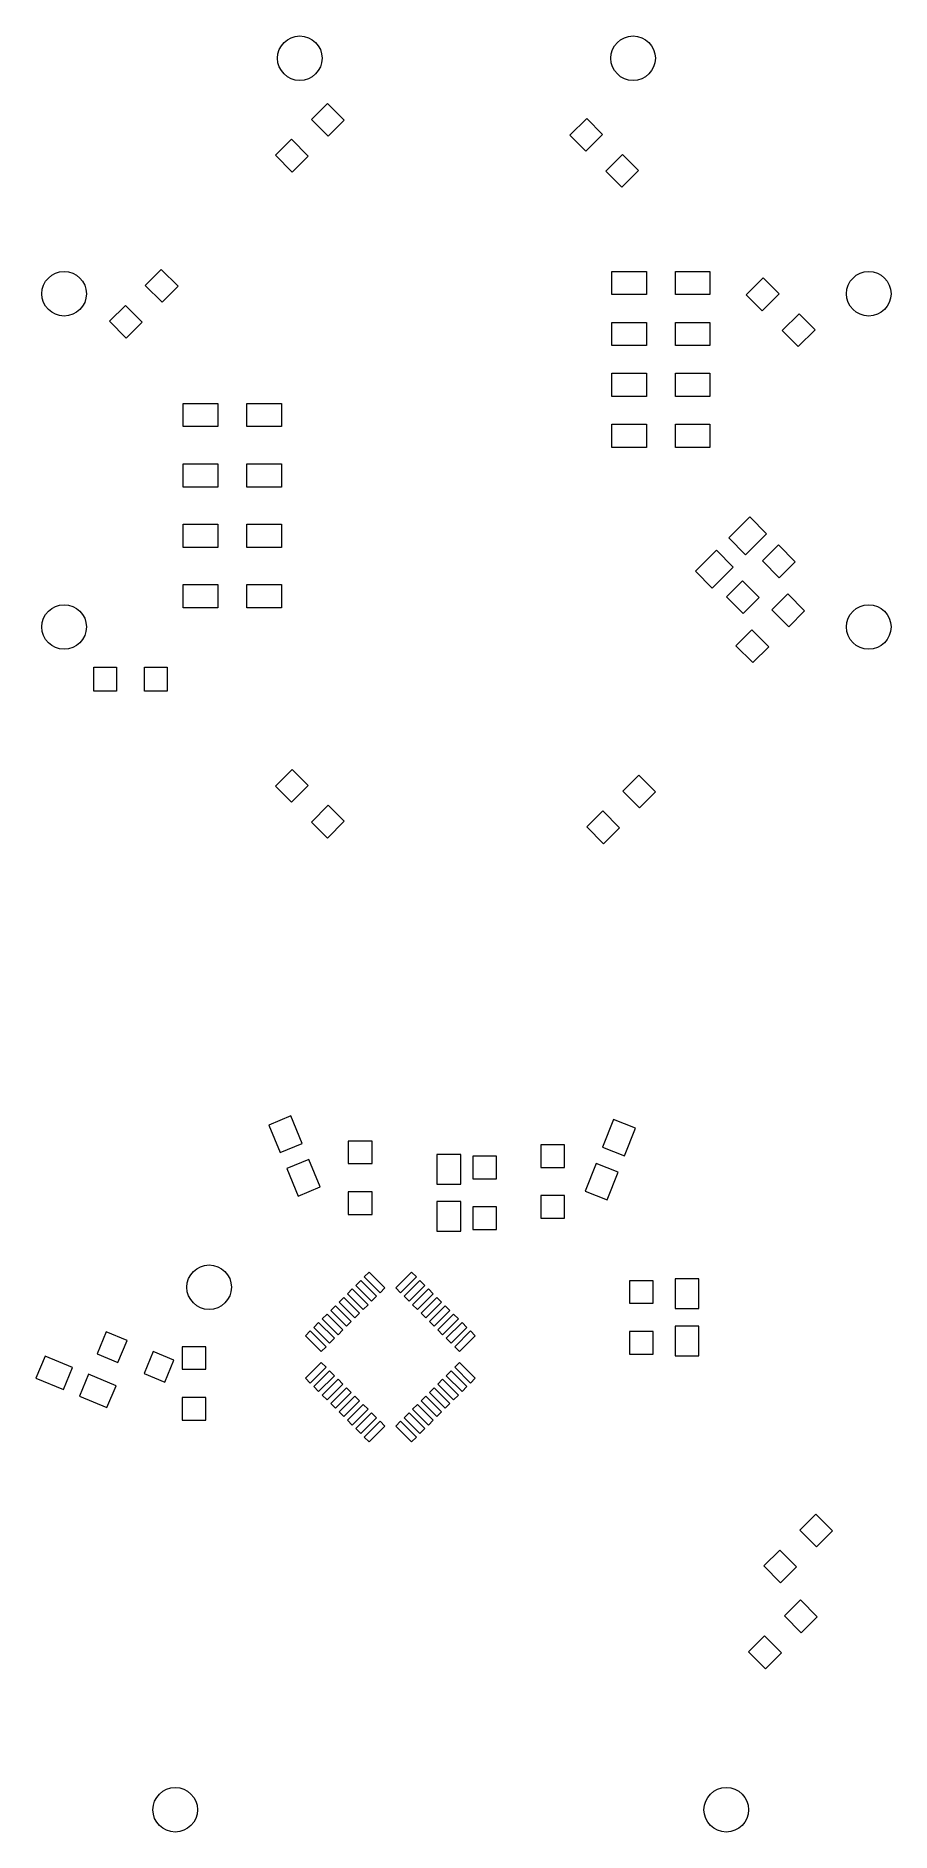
# Model space of a CAD drawing. Header units: inches. Extents: x -1.32 to 0.95, y -1.43 to 3.33.
import ezdxf

# ---------------------------------------------------------------- set-up
doc = ezdxf.new("R2010")
doc.units = ezdxf.units.IN
doc.header["$MEASUREMENT"] = 0
doc.layers.add('Layer 1', color=7, linetype='Continuous')

msp = doc.modelspace()

# ---------------------------------------------------------------- linework, layer by layer
at = {"layer": 'Layer 1', "color": 156, "lineweight": 9}
for points, knots in [([(-0.5599, 3.2751), (-0.5599, 3.3077), (-0.5864, 3.3341), (-0.619, 3.3341), (-0.619, 3.3341), (-0.6516, 3.3341), (-0.678, 3.3077), (-0.678, 3.2751), (-0.678, 3.2751), (-0.678, 3.2425), (-0.6516, 3.216), (-0.619, 3.216), (-0.619, 3.216), (-0.5864, 3.216), (-0.5599, 3.2425), (-0.5599, 3.2751)], [0, 0, 0, 0, 0.2, 0.2, 0.2, 0.2, 0.4, 0.4, 0.4, 0.4, 0.6, 0.6, 0.6, 0.6, 1, 1, 1, 1]), ([(0.323, 3.2751), (0.323, 3.3077), (0.2966, 3.3341), (0.264, 3.3341), (0.264, 3.3341), (0.2314, 3.3341), (0.2049, 3.3077), (0.2049, 3.2751), (0.2049, 3.2751), (0.2049, 3.2425), (0.2314, 3.216), (0.264, 3.216), (0.264, 3.216), (0.2966, 3.216), (0.323, 3.2425), (0.323, 3.2751)], [0, 0, 0, 0, 0.2, 0.2, 0.2, 0.2, 0.4, 0.4, 0.4, 0.4, 0.6, 0.6, 0.6, 0.6, 1, 1, 1, 1]), ([(-1.1843, 2.6507), (-1.1843, 2.6834), (-1.2107, 2.7098), (-1.2433, 2.7098), (-1.2433, 2.7098), (-1.2759, 2.7098), (-1.3024, 2.6834), (-1.3024, 2.6507), (-1.3024, 2.6507), (-1.3024, 2.6181), (-1.2759, 2.5917), (-1.2433, 2.5917), (-1.2433, 2.5917), (-1.2107, 2.5917), (-1.1843, 2.6181), (-1.1843, 2.6507), (-1.1843, 2.6507), (-1.1843, 2.6507), (-1.1843, 2.6507), (-1.1843, 2.6507)], [0, 0, 0, 0, 0.166667, 0.166667, 0.166667, 0.166667, 0.333333, 0.333333, 0.333333, 0.333333, 0.5, 0.5, 0.5, 0.5, 0.666667, 0.666667, 0.666667, 0.666667, 1, 1, 1, 1]), ([(0.9474, 2.6507), (0.9474, 2.6834), (0.921, 2.7098), (0.8883, 2.7098), (0.8883, 2.7098), (0.8557, 2.7098), (0.8293, 2.6834), (0.8293, 2.6507), (0.8293, 2.6507), (0.8293, 2.6181), (0.8557, 2.5917), (0.8883, 2.5917), (0.8883, 2.5917), (0.921, 2.5917), (0.9474, 2.6181), (0.9474, 2.6507), (0.9474, 2.6507), (0.9474, 2.6507), (0.9474, 2.6507), (0.9474, 2.6507)], [0, 0, 0, 0, 0.166667, 0.166667, 0.166667, 0.166667, 0.333333, 0.333333, 0.333333, 0.333333, 0.5, 0.5, 0.5, 0.5, 0.666667, 0.666667, 0.666667, 0.666667, 1, 1, 1, 1]), ([(-1.1843, 1.7678), (-1.1843, 1.8004), (-1.2107, 1.8268), (-1.2433, 1.8268), (-1.2433, 1.8268), (-1.2759, 1.8268), (-1.3024, 1.8004), (-1.3024, 1.7678), (-1.3024, 1.7678), (-1.3024, 1.7352), (-1.2759, 1.7087), (-1.2433, 1.7087), (-1.2433, 1.7087), (-1.2107, 1.7087), (-1.1843, 1.7352), (-1.1843, 1.7678)], [0, 0, 0, 0, 0.2, 0.2, 0.2, 0.2, 0.4, 0.4, 0.4, 0.4, 0.6, 0.6, 0.6, 0.6, 1, 1, 1, 1]), ([(0.9474, 1.7678), (0.9474, 1.8004), (0.921, 1.8268), (0.8883, 1.8268), (0.8883, 1.8268), (0.8557, 1.8268), (0.8293, 1.8004), (0.8293, 1.7678), (0.8293, 1.7678), (0.8293, 1.7352), (0.8557, 1.7087), (0.8883, 1.7087), (0.8883, 1.7087), (0.921, 1.7087), (0.9474, 1.7352), (0.9474, 1.7678)], [0, 0, 0, 0, 0.2, 0.2, 0.2, 0.2, 0.4, 0.4, 0.4, 0.4, 0.6, 0.6, 0.6, 0.6, 1, 1, 1, 1]), ([(-0.643, 0.4719), (-0.643, 0.4719), (-0.6128, 0.3991), (-0.6128, 0.3991), (-0.6128, 0.3991), (-0.6128, 0.3991), (-0.6128, 0.3991), (-0.6128, 0.3991), (-0.6128, 0.3991), (-0.6128, 0.3991), (-0.671, 0.375), (-0.671, 0.375), (-0.671, 0.375), (-0.671, 0.375), (-0.671, 0.375), (-0.671, 0.375), (-0.671, 0.375), (-0.671, 0.375), (-0.7012, 0.4478), (-0.7012, 0.4478), (-0.7012, 0.4478), (-0.7012, 0.4478), (-0.7012, 0.4478), (-0.7012, 0.4478), (-0.7012, 0.4478), (-0.7012, 0.4478), (-0.643, 0.4719), (-0.643, 0.4719)], [0, 0, 0, 0, 0.125, 0.125, 0.125, 0.125, 0.25, 0.25, 0.25, 0.25, 0.375, 0.375, 0.375, 0.375, 0.5, 0.5, 0.5, 0.5, 0.625, 0.625, 0.625, 0.625, 0.75, 0.75, 0.75, 0.75, 1, 1, 1, 1]), ([(0.2704, 0.4394), (0.2704, 0.4394), (0.2415, 0.3661), (0.2415, 0.3661), (0.2415, 0.3661), (0.2415, 0.3661), (0.2415, 0.3661), (0.2415, 0.3661), (0.2415, 0.3661), (0.2415, 0.3661), (0.1829, 0.3892), (0.1829, 0.3892), (0.1829, 0.3892), (0.1829, 0.3892), (0.1829, 0.3892), (0.1829, 0.3892), (0.1829, 0.3892), (0.1829, 0.3892), (0.2118, 0.4625), (0.2118, 0.4625), (0.2118, 0.4625), (0.2118, 0.4625), (0.2118, 0.4625), (0.2118, 0.4625), (0.2118, 0.4625), (0.2118, 0.4625), (0.2704, 0.4394), (0.2704, 0.4394)], [0, 0, 0, 0, 0.125, 0.125, 0.125, 0.125, 0.25, 0.25, 0.25, 0.25, 0.375, 0.375, 0.375, 0.375, 0.5, 0.5, 0.5, 0.5, 0.625, 0.625, 0.625, 0.625, 0.75, 0.75, 0.75, 0.75, 1, 1, 1, 1]), ([(-0.4277, 0.4052), (-0.4277, 0.4052), (-0.4277, 0.3454), (-0.4277, 0.3454), (-0.4277, 0.3454), (-0.4277, 0.3454), (-0.4277, 0.3454), (-0.4277, 0.3454), (-0.4277, 0.3454), (-0.4277, 0.3454), (-0.4907, 0.3454), (-0.4907, 0.3454), (-0.4907, 0.3454), (-0.4907, 0.3454), (-0.4907, 0.3454), (-0.4907, 0.3454), (-0.4907, 0.3454), (-0.4907, 0.3454), (-0.4907, 0.4052), (-0.4907, 0.4052), (-0.4907, 0.4052), (-0.4907, 0.4052), (-0.4907, 0.4052), (-0.4907, 0.4052), (-0.4907, 0.4052), (-0.4907, 0.4052), (-0.4277, 0.4052), (-0.4277, 0.4052)], [0, 0, 0, 0, 0.125, 0.125, 0.125, 0.125, 0.25, 0.25, 0.25, 0.25, 0.375, 0.375, 0.375, 0.375, 0.5, 0.5, 0.5, 0.5, 0.625, 0.625, 0.625, 0.625, 0.75, 0.75, 0.75, 0.75, 1, 1, 1, 1]), ([(0.0193, 0.3354), (0.0193, 0.3354), (0.0193, 0.3952), (0.0193, 0.3952), (0.0193, 0.3952), (0.0193, 0.3952), (0.0193, 0.3952), (0.0193, 0.3952), (0.0193, 0.3952), (0.0193, 0.3952), (0.0823, 0.3952), (0.0823, 0.3952), (0.0823, 0.3952), (0.0823, 0.3952), (0.0823, 0.3952), (0.0823, 0.3952), (0.0823, 0.3952), (0.0823, 0.3952), (0.0823, 0.3354), (0.0823, 0.3354), (0.0823, 0.3354), (0.0823, 0.3354), (0.0823, 0.3354), (0.0823, 0.3354), (0.0823, 0.3354), (0.0823, 0.3354), (0.0193, 0.3354), (0.0193, 0.3354)], [0, 0, 0, 0, 0.125, 0.125, 0.125, 0.125, 0.25, 0.25, 0.25, 0.25, 0.375, 0.375, 0.375, 0.375, 0.5, 0.5, 0.5, 0.5, 0.625, 0.625, 0.625, 0.625, 0.75, 0.75, 0.75, 0.75, 1, 1, 1, 1]), ([(-0.5951, 0.3564), (-0.5951, 0.3564), (-0.565, 0.2837), (-0.565, 0.2837), (-0.565, 0.2837), (-0.565, 0.2837), (-0.565, 0.2837), (-0.565, 0.2837), (-0.565, 0.2837), (-0.565, 0.2837), (-0.6232, 0.2596), (-0.6232, 0.2596), (-0.6232, 0.2596), (-0.6232, 0.2596), (-0.6232, 0.2596), (-0.6232, 0.2596), (-0.6232, 0.2596), (-0.6232, 0.2596), (-0.6533, 0.3323), (-0.6533, 0.3323), (-0.6533, 0.3323), (-0.6533, 0.3323), (-0.6533, 0.3323), (-0.6533, 0.3323), (-0.6533, 0.3323), (-0.6533, 0.3323), (-0.5951, 0.3564), (-0.5951, 0.3564)], [0, 0, 0, 0, 0.125, 0.125, 0.125, 0.125, 0.25, 0.25, 0.25, 0.25, 0.375, 0.375, 0.375, 0.375, 0.5, 0.5, 0.5, 0.5, 0.625, 0.625, 0.625, 0.625, 0.75, 0.75, 0.75, 0.75, 1, 1, 1, 1]), ([(-0.1927, 0.3699), (-0.1927, 0.3699), (-0.1927, 0.2911), (-0.1927, 0.2911), (-0.1927, 0.2911), (-0.1927, 0.2911), (-0.1927, 0.2911), (-0.1927, 0.2911), (-0.1927, 0.2911), (-0.1927, 0.2911), (-0.2557, 0.2911), (-0.2557, 0.2911), (-0.2557, 0.2911), (-0.2557, 0.2911), (-0.2557, 0.2911), (-0.2557, 0.2911), (-0.2557, 0.2911), (-0.2557, 0.2911), (-0.2557, 0.3699), (-0.2557, 0.3699), (-0.2557, 0.3699), (-0.2557, 0.3699), (-0.2557, 0.3699), (-0.2557, 0.3699), (-0.2557, 0.3699), (-0.2557, 0.3699), (-0.1927, 0.3699), (-0.1927, 0.3699)], [0, 0, 0, 0, 0.125, 0.125, 0.125, 0.125, 0.25, 0.25, 0.25, 0.25, 0.375, 0.375, 0.375, 0.375, 0.5, 0.5, 0.5, 0.5, 0.625, 0.625, 0.625, 0.625, 0.75, 0.75, 0.75, 0.75, 1, 1, 1, 1]), ([(-0.1607, 0.3054), (-0.1607, 0.3054), (-0.1607, 0.3652), (-0.1607, 0.3652), (-0.1607, 0.3652), (-0.1607, 0.3652), (-0.1607, 0.3652), (-0.1607, 0.3652), (-0.1607, 0.3652), (-0.1607, 0.3652), (-0.0977, 0.3652), (-0.0977, 0.3652), (-0.0977, 0.3652), (-0.0977, 0.3652), (-0.0977, 0.3652), (-0.0977, 0.3652), (-0.0977, 0.3652), (-0.0977, 0.3652), (-0.0977, 0.3054), (-0.0977, 0.3054), (-0.0977, 0.3054), (-0.0977, 0.3054), (-0.0977, 0.3054), (-0.0977, 0.3054), (-0.0977, 0.3054), (-0.0977, 0.3054), (-0.1607, 0.3054), (-0.1607, 0.3054)], [0, 0, 0, 0, 0.125, 0.125, 0.125, 0.125, 0.25, 0.25, 0.25, 0.25, 0.375, 0.375, 0.375, 0.375, 0.5, 0.5, 0.5, 0.5, 0.625, 0.625, 0.625, 0.625, 0.75, 0.75, 0.75, 0.75, 1, 1, 1, 1]), ([(0.2246, 0.3231), (0.2246, 0.3231), (0.1957, 0.2498), (0.1957, 0.2498), (0.1957, 0.2498), (0.1957, 0.2498), (0.1957, 0.2498), (0.1957, 0.2498), (0.1957, 0.2498), (0.1957, 0.2498), (0.1371, 0.2729), (0.1371, 0.2729), (0.1371, 0.2729), (0.1371, 0.2729), (0.1371, 0.2729), (0.1371, 0.2729), (0.1371, 0.2729), (0.1371, 0.2729), (0.166, 0.3462), (0.166, 0.3462), (0.166, 0.3462), (0.166, 0.3462), (0.166, 0.3462), (0.166, 0.3462), (0.166, 0.3462), (0.166, 0.3462), (0.2246, 0.3231), (0.2246, 0.3231)], [0, 0, 0, 0, 0.125, 0.125, 0.125, 0.125, 0.25, 0.25, 0.25, 0.25, 0.375, 0.375, 0.375, 0.375, 0.5, 0.5, 0.5, 0.5, 0.625, 0.625, 0.625, 0.625, 0.75, 0.75, 0.75, 0.75, 1, 1, 1, 1]), ([(-0.4277, 0.2706), (-0.4277, 0.2706), (-0.4277, 0.2107), (-0.4277, 0.2107), (-0.4277, 0.2107), (-0.4277, 0.2107), (-0.4277, 0.2107), (-0.4277, 0.2107), (-0.4277, 0.2107), (-0.4277, 0.2107), (-0.4907, 0.2107), (-0.4907, 0.2107), (-0.4907, 0.2107), (-0.4907, 0.2107), (-0.4907, 0.2107), (-0.4907, 0.2107), (-0.4907, 0.2107), (-0.4907, 0.2107), (-0.4907, 0.2706), (-0.4907, 0.2706), (-0.4907, 0.2706), (-0.4907, 0.2706), (-0.4907, 0.2706), (-0.4907, 0.2706), (-0.4907, 0.2706), (-0.4907, 0.2706), (-0.4277, 0.2706), (-0.4277, 0.2706)], [0, 0, 0, 0, 0.125, 0.125, 0.125, 0.125, 0.25, 0.25, 0.25, 0.25, 0.375, 0.375, 0.375, 0.375, 0.5, 0.5, 0.5, 0.5, 0.625, 0.625, 0.625, 0.625, 0.75, 0.75, 0.75, 0.75, 1, 1, 1, 1]), ([(-0.1927, 0.2449), (-0.1927, 0.2449), (-0.1927, 0.1661), (-0.1927, 0.1661), (-0.1927, 0.1661), (-0.1927, 0.1661), (-0.1927, 0.1661), (-0.1927, 0.1661), (-0.1927, 0.1661), (-0.1927, 0.1661), (-0.2557, 0.1661), (-0.2557, 0.1661), (-0.2557, 0.1661), (-0.2557, 0.1661), (-0.2557, 0.1661), (-0.2557, 0.1661), (-0.2557, 0.1661), (-0.2557, 0.1661), (-0.2557, 0.2449), (-0.2557, 0.2449), (-0.2557, 0.2449), (-0.2557, 0.2449), (-0.2557, 0.2449), (-0.2557, 0.2449), (-0.2557, 0.2449), (-0.2557, 0.2449), (-0.1927, 0.2449), (-0.1927, 0.2449)], [0, 0, 0, 0, 0.125, 0.125, 0.125, 0.125, 0.25, 0.25, 0.25, 0.25, 0.375, 0.375, 0.375, 0.375, 0.5, 0.5, 0.5, 0.5, 0.625, 0.625, 0.625, 0.625, 0.75, 0.75, 0.75, 0.75, 1, 1, 1, 1]), ([(0.0193, 0.2007), (0.0193, 0.2007), (0.0193, 0.2606), (0.0193, 0.2606), (0.0193, 0.2606), (0.0193, 0.2606), (0.0193, 0.2606), (0.0193, 0.2606), (0.0193, 0.2606), (0.0193, 0.2606), (0.0823, 0.2606), (0.0823, 0.2606), (0.0823, 0.2606), (0.0823, 0.2606), (0.0823, 0.2606), (0.0823, 0.2606), (0.0823, 0.2606), (0.0823, 0.2606), (0.0823, 0.2007), (0.0823, 0.2007), (0.0823, 0.2007), (0.0823, 0.2007), (0.0823, 0.2007), (0.0823, 0.2007), (0.0823, 0.2007), (0.0823, 0.2007), (0.0193, 0.2007), (0.0193, 0.2007)], [0, 0, 0, 0, 0.125, 0.125, 0.125, 0.125, 0.25, 0.25, 0.25, 0.25, 0.375, 0.375, 0.375, 0.375, 0.5, 0.5, 0.5, 0.5, 0.625, 0.625, 0.625, 0.625, 0.75, 0.75, 0.75, 0.75, 1, 1, 1, 1]), ([(-0.1607, 0.1707), (-0.1607, 0.1707), (-0.1607, 0.2306), (-0.1607, 0.2306), (-0.1607, 0.2306), (-0.1607, 0.2306), (-0.1607, 0.2306), (-0.1607, 0.2306), (-0.1607, 0.2306), (-0.1607, 0.2306), (-0.0977, 0.2306), (-0.0977, 0.2306), (-0.0977, 0.2306), (-0.0977, 0.2306), (-0.0977, 0.2306), (-0.0977, 0.2306), (-0.0977, 0.2306), (-0.0977, 0.2306), (-0.0977, 0.1707), (-0.0977, 0.1707), (-0.0977, 0.1707), (-0.0977, 0.1707), (-0.0977, 0.1707), (-0.0977, 0.1707), (-0.0977, 0.1707), (-0.0977, 0.1707), (-0.1607, 0.1707), (-0.1607, 0.1707)], [0, 0, 0, 0, 0.125, 0.125, 0.125, 0.125, 0.25, 0.25, 0.25, 0.25, 0.375, 0.375, 0.375, 0.375, 0.5, 0.5, 0.5, 0.5, 0.625, 0.625, 0.625, 0.625, 0.75, 0.75, 0.75, 0.75, 1, 1, 1, 1]), ([(-0.8001, 0.018), (-0.8001, 0.0506), (-0.8265, 0.077), (-0.8592, 0.077), (-0.8592, 0.077), (-0.8918, 0.077), (-0.9182, 0.0506), (-0.9182, 0.018), (-0.9182, 0.018), (-0.9182, -0.0146), (-0.8918, -0.0411), (-0.8592, -0.0411), (-0.8592, -0.0411), (-0.8265, -0.0411), (-0.8001, -0.0146), (-0.8001, 0.018)], [0, 0, 0, 0, 0.2, 0.2, 0.2, 0.2, 0.4, 0.4, 0.4, 0.4, 0.6, 0.6, 0.6, 0.6, 1, 1, 1, 1]), ([(-0.4064, 0.0034), (-0.4064, 0.0034), (-0.4482, 0.0451), (-0.4482, 0.0451), (-0.4482, 0.0451), (-0.4482, 0.0451), (-0.4482, 0.0451), (-0.4482, 0.0451), (-0.4482, 0.0451), (-0.4482, 0.0451), (-0.4354, 0.0579), (-0.4354, 0.0579), (-0.4354, 0.0579), (-0.4354, 0.0579), (-0.4354, 0.0579), (-0.4354, 0.0579), (-0.4354, 0.0579), (-0.4354, 0.0579), (-0.3937, 0.0161), (-0.3937, 0.0161), (-0.3937, 0.0161), (-0.3937, 0.0161), (-0.3937, 0.0161), (-0.3937, 0.0161), (-0.3937, 0.0161), (-0.3937, 0.0161), (-0.4064, 0.0034), (-0.4064, 0.0034)], [0, 0, 0, 0, 0.125, 0.125, 0.125, 0.125, 0.25, 0.25, 0.25, 0.25, 0.375, 0.375, 0.375, 0.375, 0.5, 0.5, 0.5, 0.5, 0.625, 0.625, 0.625, 0.625, 0.75, 0.75, 0.75, 0.75, 1, 1, 1, 1]), ([(-0.3519, 0.0034), (-0.3519, 0.0034), (-0.3646, 0.0161), (-0.3646, 0.0161), (-0.3646, 0.0161), (-0.3646, 0.0161), (-0.3646, 0.0161), (-0.3646, 0.0161), (-0.3646, 0.0161), (-0.3646, 0.0161), (-0.3229, 0.0579), (-0.3229, 0.0579), (-0.3229, 0.0579), (-0.3229, 0.0579), (-0.3229, 0.0579), (-0.3229, 0.0579), (-0.3229, 0.0579), (-0.3229, 0.0579), (-0.3102, 0.0452), (-0.3102, 0.0452), (-0.3102, 0.0452), (-0.3102, 0.0452), (-0.3102, 0.0452), (-0.3102, 0.0452), (-0.3102, 0.0452), (-0.3102, 0.0452), (-0.3519, 0.0034), (-0.3519, 0.0034)], [0, 0, 0, 0, 0.125, 0.125, 0.125, 0.125, 0.25, 0.25, 0.25, 0.25, 0.375, 0.375, 0.375, 0.375, 0.5, 0.5, 0.5, 0.5, 0.625, 0.625, 0.625, 0.625, 0.75, 0.75, 0.75, 0.75, 1, 1, 1, 1]), ([(-0.4509, -0.0411), (-0.4509, -0.0411), (-0.4927, 0.0006), (-0.4927, 0.0006), (-0.4927, 0.0006), (-0.4927, 0.0006), (-0.4927, 0.0006), (-0.4927, 0.0006), (-0.4927, 0.0006), (-0.4927, 0.0006), (-0.48, 0.0133), (-0.48, 0.0133), (-0.48, 0.0133), (-0.48, 0.0133), (-0.48, 0.0133), (-0.48, 0.0133), (-0.48, 0.0133), (-0.48, 0.0133), (-0.4382, -0.0284), (-0.4382, -0.0284), (-0.4382, -0.0284), (-0.4382, -0.0284), (-0.4382, -0.0284), (-0.4382, -0.0284), (-0.4382, -0.0284), (-0.4382, -0.0284), (-0.4509, -0.0411), (-0.4509, -0.0411)], [0, 0, 0, 0, 0.125, 0.125, 0.125, 0.125, 0.25, 0.25, 0.25, 0.25, 0.375, 0.375, 0.375, 0.375, 0.5, 0.5, 0.5, 0.5, 0.625, 0.625, 0.625, 0.625, 0.75, 0.75, 0.75, 0.75, 1, 1, 1, 1]), ([(-0.4287, -0.0189), (-0.4287, -0.0189), (-0.4704, 0.0229), (-0.4704, 0.0229), (-0.4704, 0.0229), (-0.4704, 0.0229), (-0.4704, 0.0229), (-0.4704, 0.0229), (-0.4704, 0.0229), (-0.4704, 0.0229), (-0.4577, 0.0356), (-0.4577, 0.0356), (-0.4577, 0.0356), (-0.4577, 0.0356), (-0.4577, 0.0356), (-0.4577, 0.0356), (-0.4577, 0.0356), (-0.4577, 0.0356), (-0.4159, -0.0061), (-0.4159, -0.0061), (-0.4159, -0.0061), (-0.4159, -0.0061), (-0.4159, -0.0061), (-0.4159, -0.0061), (-0.4159, -0.0061), (-0.4159, -0.0061), (-0.4287, -0.0189), (-0.4287, -0.0189)], [0, 0, 0, 0, 0.125, 0.125, 0.125, 0.125, 0.25, 0.25, 0.25, 0.25, 0.375, 0.375, 0.375, 0.375, 0.5, 0.5, 0.5, 0.5, 0.625, 0.625, 0.625, 0.625, 0.75, 0.75, 0.75, 0.75, 1, 1, 1, 1]), ([(-0.3296, -0.0189), (-0.3296, -0.0189), (-0.3424, -0.0061), (-0.3424, -0.0061), (-0.3424, -0.0061), (-0.3424, -0.0061), (-0.3424, -0.0061), (-0.3424, -0.0061), (-0.3424, -0.0061), (-0.3424, -0.0061), (-0.3006, 0.0356), (-0.3006, 0.0356), (-0.3006, 0.0356), (-0.3006, 0.0356), (-0.3006, 0.0356), (-0.3006, 0.0356), (-0.3006, 0.0356), (-0.3006, 0.0356), (-0.2879, 0.0229), (-0.2879, 0.0229), (-0.2879, 0.0229), (-0.2879, 0.0229), (-0.2879, 0.0229), (-0.2879, 0.0229), (-0.2879, 0.0229), (-0.2879, 0.0229), (-0.3296, -0.0189), (-0.3296, -0.0189)], [0, 0, 0, 0, 0.125, 0.125, 0.125, 0.125, 0.25, 0.25, 0.25, 0.25, 0.375, 0.375, 0.375, 0.375, 0.5, 0.5, 0.5, 0.5, 0.625, 0.625, 0.625, 0.625, 0.75, 0.75, 0.75, 0.75, 1, 1, 1, 1]), ([(-0.3074, -0.0411), (-0.3074, -0.0411), (-0.3201, -0.0284), (-0.3201, -0.0284), (-0.3201, -0.0284), (-0.3201, -0.0284), (-0.3201, -0.0284), (-0.3201, -0.0284), (-0.3201, -0.0284), (-0.3201, -0.0284), (-0.2783, 0.0133), (-0.2783, 0.0133), (-0.2783, 0.0133), (-0.2783, 0.0133), (-0.2783, 0.0133), (-0.2783, 0.0133), (-0.2783, 0.0133), (-0.2783, 0.0133), (-0.2656, 0.0006), (-0.2656, 0.0006), (-0.2656, 0.0006), (-0.2656, 0.0006), (-0.2656, 0.0006), (-0.2656, 0.0006), (-0.2656, 0.0006), (-0.2656, 0.0006), (-0.3074, -0.0411), (-0.3074, -0.0411)], [0, 0, 0, 0, 0.125, 0.125, 0.125, 0.125, 0.25, 0.25, 0.25, 0.25, 0.375, 0.375, 0.375, 0.375, 0.5, 0.5, 0.5, 0.5, 0.625, 0.625, 0.625, 0.625, 0.75, 0.75, 0.75, 0.75, 1, 1, 1, 1]), ([(0.2543, -0.0246), (0.2543, -0.0246), (0.2543, 0.0352), (0.2543, 0.0352), (0.2543, 0.0352), (0.2543, 0.0352), (0.2543, 0.0352), (0.2543, 0.0352), (0.2543, 0.0352), (0.2543, 0.0352), (0.3173, 0.0352), (0.3173, 0.0352), (0.3173, 0.0352), (0.3173, 0.0352), (0.3173, 0.0352), (0.3173, 0.0352), (0.3173, 0.0352), (0.3173, 0.0352), (0.3173, -0.0246), (0.3173, -0.0246), (0.3173, -0.0246), (0.3173, -0.0246), (0.3173, -0.0246), (0.3173, -0.0246), (0.3173, -0.0246), (0.3173, -0.0246), (0.2543, -0.0246), (0.2543, -0.0246)], [0, 0, 0, 0, 0.125, 0.125, 0.125, 0.125, 0.25, 0.25, 0.25, 0.25, 0.375, 0.375, 0.375, 0.375, 0.5, 0.5, 0.5, 0.5, 0.625, 0.625, 0.625, 0.625, 0.75, 0.75, 0.75, 0.75, 1, 1, 1, 1]), ([(0.438, 0.0399), (0.438, 0.0399), (0.438, -0.0389), (0.438, -0.0389), (0.438, -0.0389), (0.438, -0.0389), (0.438, -0.0389), (0.438, -0.0389), (0.438, -0.0389), (0.438, -0.0389), (0.375, -0.0389), (0.375, -0.0389), (0.375, -0.0389), (0.375, -0.0389), (0.375, -0.0389), (0.375, -0.0389), (0.375, -0.0389), (0.375, -0.0389), (0.375, 0.0399), (0.375, 0.0399), (0.375, 0.0399), (0.375, 0.0399), (0.375, 0.0399), (0.375, 0.0399), (0.375, 0.0399), (0.375, 0.0399), (0.438, 0.0399), (0.438, 0.0399)], [0, 0, 0, 0, 0.125, 0.125, 0.125, 0.125, 0.25, 0.25, 0.25, 0.25, 0.375, 0.375, 0.375, 0.375, 0.5, 0.5, 0.5, 0.5, 0.625, 0.625, 0.625, 0.625, 0.75, 0.75, 0.75, 0.75, 1, 1, 1, 1]), ([(-0.4955, -0.0857), (-0.4955, -0.0857), (-0.5372, -0.0439), (-0.5372, -0.0439), (-0.5372, -0.0439), (-0.5372, -0.0439), (-0.5372, -0.0439), (-0.5372, -0.0439), (-0.5372, -0.0439), (-0.5372, -0.0439), (-0.5245, -0.0312), (-0.5245, -0.0312), (-0.5245, -0.0312), (-0.5245, -0.0312), (-0.5245, -0.0312), (-0.5245, -0.0312), (-0.5245, -0.0312), (-0.5245, -0.0312), (-0.4828, -0.073), (-0.4828, -0.073), (-0.4828, -0.073), (-0.4828, -0.073), (-0.4828, -0.073), (-0.4828, -0.073), (-0.4828, -0.073), (-0.4828, -0.073), (-0.4955, -0.0857), (-0.4955, -0.0857)], [0, 0, 0, 0, 0.125, 0.125, 0.125, 0.125, 0.25, 0.25, 0.25, 0.25, 0.375, 0.375, 0.375, 0.375, 0.5, 0.5, 0.5, 0.5, 0.625, 0.625, 0.625, 0.625, 0.75, 0.75, 0.75, 0.75, 1, 1, 1, 1]), ([(-0.4732, -0.0634), (-0.4732, -0.0634), (-0.515, -0.0217), (-0.515, -0.0217), (-0.515, -0.0217), (-0.515, -0.0217), (-0.515, -0.0217), (-0.515, -0.0217), (-0.515, -0.0217), (-0.515, -0.0217), (-0.5022, -0.0089), (-0.5022, -0.0089), (-0.5022, -0.0089), (-0.5022, -0.0089), (-0.5022, -0.0089), (-0.5022, -0.0089), (-0.5022, -0.0089), (-0.5022, -0.0089), (-0.4605, -0.0507), (-0.4605, -0.0507), (-0.4605, -0.0507), (-0.4605, -0.0507), (-0.4605, -0.0507), (-0.4605, -0.0507), (-0.4605, -0.0507), (-0.4605, -0.0507), (-0.4732, -0.0634), (-0.4732, -0.0634)], [0, 0, 0, 0, 0.125, 0.125, 0.125, 0.125, 0.25, 0.25, 0.25, 0.25, 0.375, 0.375, 0.375, 0.375, 0.5, 0.5, 0.5, 0.5, 0.625, 0.625, 0.625, 0.625, 0.75, 0.75, 0.75, 0.75, 1, 1, 1, 1]), ([(-0.2851, -0.0634), (-0.2851, -0.0634), (-0.2978, -0.0507), (-0.2978, -0.0507), (-0.2978, -0.0507), (-0.2978, -0.0507), (-0.2978, -0.0507), (-0.2978, -0.0507), (-0.2978, -0.0507), (-0.2978, -0.0507), (-0.2561, -0.0089), (-0.2561, -0.0089), (-0.2561, -0.0089), (-0.2561, -0.0089), (-0.2561, -0.0089), (-0.2561, -0.0089), (-0.2561, -0.0089), (-0.2561, -0.0089), (-0.2433, -0.0217), (-0.2433, -0.0217), (-0.2433, -0.0217), (-0.2433, -0.0217), (-0.2433, -0.0217), (-0.2433, -0.0217), (-0.2433, -0.0217), (-0.2433, -0.0217), (-0.2851, -0.0634), (-0.2851, -0.0634)], [0, 0, 0, 0, 0.125, 0.125, 0.125, 0.125, 0.25, 0.25, 0.25, 0.25, 0.375, 0.375, 0.375, 0.375, 0.5, 0.5, 0.5, 0.5, 0.625, 0.625, 0.625, 0.625, 0.75, 0.75, 0.75, 0.75, 1, 1, 1, 1]), ([(-0.2628, -0.0857), (-0.2628, -0.0857), (-0.2756, -0.073), (-0.2756, -0.073), (-0.2756, -0.073), (-0.2756, -0.073), (-0.2756, -0.073), (-0.2756, -0.073), (-0.2756, -0.073), (-0.2756, -0.073), (-0.2338, -0.0312), (-0.2338, -0.0312), (-0.2338, -0.0312), (-0.2338, -0.0312), (-0.2338, -0.0312), (-0.2338, -0.0312), (-0.2338, -0.0312), (-0.2338, -0.0312), (-0.2211, -0.0439), (-0.2211, -0.0439), (-0.2211, -0.0439), (-0.2211, -0.0439), (-0.2211, -0.0439), (-0.2211, -0.0439), (-0.2211, -0.0439), (-0.2211, -0.0439), (-0.2628, -0.0857), (-0.2628, -0.0857)], [0, 0, 0, 0, 0.125, 0.125, 0.125, 0.125, 0.25, 0.25, 0.25, 0.25, 0.375, 0.375, 0.375, 0.375, 0.5, 0.5, 0.5, 0.5, 0.625, 0.625, 0.625, 0.625, 0.75, 0.75, 0.75, 0.75, 1, 1, 1, 1]), ([(-0.54, -0.1302), (-0.54, -0.1302), (-0.5818, -0.0885), (-0.5818, -0.0885), (-0.5818, -0.0885), (-0.5818, -0.0885), (-0.5818, -0.0885), (-0.5818, -0.0885), (-0.5818, -0.0885), (-0.5818, -0.0885), (-0.5691, -0.0757), (-0.5691, -0.0757), (-0.5691, -0.0757), (-0.5691, -0.0757), (-0.5691, -0.0757), (-0.5691, -0.0757), (-0.5691, -0.0757), (-0.5691, -0.0757), (-0.5273, -0.1175), (-0.5273, -0.1175), (-0.5273, -0.1175), (-0.5273, -0.1175), (-0.5273, -0.1175), (-0.5273, -0.1175), (-0.5273, -0.1175), (-0.5273, -0.1175), (-0.54, -0.1302), (-0.54, -0.1302)], [0, 0, 0, 0, 0.125, 0.125, 0.125, 0.125, 0.25, 0.25, 0.25, 0.25, 0.375, 0.375, 0.375, 0.375, 0.5, 0.5, 0.5, 0.5, 0.625, 0.625, 0.625, 0.625, 0.75, 0.75, 0.75, 0.75, 1, 1, 1, 1]), ([(-0.5178, -0.108), (-0.5178, -0.108), (-0.5595, -0.0662), (-0.5595, -0.0662), (-0.5595, -0.0662), (-0.5595, -0.0662), (-0.5595, -0.0662), (-0.5595, -0.0662), (-0.5595, -0.0662), (-0.5595, -0.0662), (-0.5468, -0.0535), (-0.5468, -0.0535), (-0.5468, -0.0535), (-0.5468, -0.0535), (-0.5468, -0.0535), (-0.5468, -0.0535), (-0.5468, -0.0535), (-0.5468, -0.0535), (-0.505, -0.0952), (-0.505, -0.0952), (-0.505, -0.0952), (-0.505, -0.0952), (-0.505, -0.0952), (-0.505, -0.0952), (-0.505, -0.0952), (-0.505, -0.0952), (-0.5178, -0.108), (-0.5178, -0.108)], [0, 0, 0, 0, 0.125, 0.125, 0.125, 0.125, 0.25, 0.25, 0.25, 0.25, 0.375, 0.375, 0.375, 0.375, 0.5, 0.5, 0.5, 0.5, 0.625, 0.625, 0.625, 0.625, 0.75, 0.75, 0.75, 0.75, 1, 1, 1, 1]), ([(-0.2406, -0.108), (-0.2406, -0.108), (-0.2533, -0.0952), (-0.2533, -0.0952), (-0.2533, -0.0952), (-0.2533, -0.0952), (-0.2533, -0.0952), (-0.2533, -0.0952), (-0.2533, -0.0952), (-0.2533, -0.0952), (-0.2115, -0.0535), (-0.2115, -0.0535), (-0.2115, -0.0535), (-0.2115, -0.0535), (-0.2115, -0.0535), (-0.2115, -0.0535), (-0.2115, -0.0535), (-0.2115, -0.0535), (-0.1988, -0.0662), (-0.1988, -0.0662), (-0.1988, -0.0662), (-0.1988, -0.0662), (-0.1988, -0.0662), (-0.1988, -0.0662), (-0.1988, -0.0662), (-0.1988, -0.0662), (-0.2406, -0.108), (-0.2406, -0.108)], [0, 0, 0, 0, 0.125, 0.125, 0.125, 0.125, 0.25, 0.25, 0.25, 0.25, 0.375, 0.375, 0.375, 0.375, 0.5, 0.5, 0.5, 0.5, 0.625, 0.625, 0.625, 0.625, 0.75, 0.75, 0.75, 0.75, 1, 1, 1, 1]), ([(-0.2183, -0.1302), (-0.2183, -0.1302), (-0.231, -0.1175), (-0.231, -0.1175), (-0.231, -0.1175), (-0.231, -0.1175), (-0.231, -0.1175), (-0.231, -0.1175), (-0.231, -0.1175), (-0.231, -0.1175), (-0.1893, -0.0757), (-0.1893, -0.0757), (-0.1893, -0.0757), (-0.1893, -0.0757), (-0.1893, -0.0757), (-0.1893, -0.0757), (-0.1893, -0.0757), (-0.1893, -0.0757), (-0.1765, -0.0885), (-0.1765, -0.0885), (-0.1765, -0.0885), (-0.1765, -0.0885), (-0.1765, -0.0885), (-0.1765, -0.0885), (-0.1765, -0.0885), (-0.1765, -0.0885), (-0.2183, -0.1302), (-0.2183, -0.1302)], [0, 0, 0, 0, 0.125, 0.125, 0.125, 0.125, 0.25, 0.25, 0.25, 0.25, 0.375, 0.375, 0.375, 0.375, 0.5, 0.5, 0.5, 0.5, 0.625, 0.625, 0.625, 0.625, 0.75, 0.75, 0.75, 0.75, 1, 1, 1, 1]), ([(0.438, -0.0851), (0.438, -0.0851), (0.438, -0.1639), (0.438, -0.1639), (0.438, -0.1639), (0.438, -0.1639), (0.438, -0.1639), (0.438, -0.1639), (0.438, -0.1639), (0.438, -0.1639), (0.375, -0.1639), (0.375, -0.1639), (0.375, -0.1639), (0.375, -0.1639), (0.375, -0.1639), (0.375, -0.1639), (0.375, -0.1639), (0.375, -0.1639), (0.375, -0.0851), (0.375, -0.0851), (0.375, -0.0851), (0.375, -0.0851), (0.375, -0.0851), (0.375, -0.0851), (0.375, -0.0851), (0.375, -0.0851), (0.438, -0.0851), (0.438, -0.0851)], [0, 0, 0, 0, 0.125, 0.125, 0.125, 0.125, 0.25, 0.25, 0.25, 0.25, 0.375, 0.375, 0.375, 0.375, 0.5, 0.5, 0.5, 0.5, 0.625, 0.625, 0.625, 0.625, 0.75, 0.75, 0.75, 0.75, 1, 1, 1, 1]), ([(-1.1008, -0.1818), (-1.1008, -0.1818), (-1.1561, -0.1589), (-1.1561, -0.1589), (-1.1561, -0.1589), (-1.1561, -0.1589), (-1.1561, -0.1589), (-1.1561, -0.1589), (-1.1561, -0.1589), (-1.1561, -0.1589), (-1.1319, -0.1007), (-1.1319, -0.1007), (-1.1319, -0.1007), (-1.1319, -0.1007), (-1.1319, -0.1007), (-1.1319, -0.1007), (-1.1319, -0.1007), (-1.1319, -0.1007), (-1.0767, -0.1236), (-1.0767, -0.1236), (-1.0767, -0.1236), (-1.0767, -0.1236), (-1.0767, -0.1236), (-1.0767, -0.1236), (-1.0767, -0.1236), (-1.0767, -0.1236), (-1.1008, -0.1818), (-1.1008, -0.1818)], [0, 0, 0, 0, 0.125, 0.125, 0.125, 0.125, 0.25, 0.25, 0.25, 0.25, 0.375, 0.375, 0.375, 0.375, 0.5, 0.5, 0.5, 0.5, 0.625, 0.625, 0.625, 0.625, 0.75, 0.75, 0.75, 0.75, 1, 1, 1, 1]), ([(-0.8677, -0.1398), (-0.8677, -0.1398), (-0.8677, -0.1996), (-0.8677, -0.1996), (-0.8677, -0.1996), (-0.8677, -0.1996), (-0.8677, -0.1996), (-0.8677, -0.1996), (-0.8677, -0.1996), (-0.8677, -0.1996), (-0.9307, -0.1996), (-0.9307, -0.1996), (-0.9307, -0.1996), (-0.9307, -0.1996), (-0.9307, -0.1996), (-0.9307, -0.1996), (-0.9307, -0.1996), (-0.9307, -0.1996), (-0.9307, -0.1398), (-0.9307, -0.1398), (-0.9307, -0.1398), (-0.9307, -0.1398), (-0.9307, -0.1398), (-0.9307, -0.1398), (-0.9307, -0.1398), (-0.9307, -0.1398), (-0.8677, -0.1398), (-0.8677, -0.1398)], [0, 0, 0, 0, 0.125, 0.125, 0.125, 0.125, 0.25, 0.25, 0.25, 0.25, 0.375, 0.375, 0.375, 0.375, 0.5, 0.5, 0.5, 0.5, 0.625, 0.625, 0.625, 0.625, 0.75, 0.75, 0.75, 0.75, 1, 1, 1, 1]), ([(-0.5623, -0.1525), (-0.5623, -0.1525), (-0.6041, -0.1107), (-0.6041, -0.1107), (-0.6041, -0.1107), (-0.6041, -0.1107), (-0.6041, -0.1107), (-0.6041, -0.1107), (-0.6041, -0.1107), (-0.6041, -0.1107), (-0.5913, -0.098), (-0.5913, -0.098), (-0.5913, -0.098), (-0.5913, -0.098), (-0.5913, -0.098), (-0.5913, -0.098), (-0.5913, -0.098), (-0.5913, -0.098), (-0.5496, -0.1398), (-0.5496, -0.1398), (-0.5496, -0.1398), (-0.5496, -0.1398), (-0.5496, -0.1398), (-0.5496, -0.1398), (-0.5496, -0.1398), (-0.5496, -0.1398), (-0.5623, -0.1525), (-0.5623, -0.1525)], [0, 0, 0, 0, 0.125, 0.125, 0.125, 0.125, 0.25, 0.25, 0.25, 0.25, 0.375, 0.375, 0.375, 0.375, 0.5, 0.5, 0.5, 0.5, 0.625, 0.625, 0.625, 0.625, 0.75, 0.75, 0.75, 0.75, 1, 1, 1, 1]), ([(-0.196, -0.1525), (-0.196, -0.1525), (-0.2087, -0.1398), (-0.2087, -0.1398), (-0.2087, -0.1398), (-0.2087, -0.1398), (-0.2087, -0.1398), (-0.2087, -0.1398), (-0.2087, -0.1398), (-0.2087, -0.1398), (-0.167, -0.098), (-0.167, -0.098), (-0.167, -0.098), (-0.167, -0.098), (-0.167, -0.098), (-0.167, -0.098), (-0.167, -0.098), (-0.167, -0.098), (-0.1543, -0.1107), (-0.1543, -0.1107), (-0.1543, -0.1107), (-0.1543, -0.1107), (-0.1543, -0.1107), (-0.1543, -0.1107), (-0.1543, -0.1107), (-0.1543, -0.1107), (-0.196, -0.1525), (-0.196, -0.1525)], [0, 0, 0, 0, 0.125, 0.125, 0.125, 0.125, 0.25, 0.25, 0.25, 0.25, 0.375, 0.375, 0.375, 0.375, 0.5, 0.5, 0.5, 0.5, 0.625, 0.625, 0.625, 0.625, 0.75, 0.75, 0.75, 0.75, 1, 1, 1, 1]), ([(0.2543, -0.1593), (0.2543, -0.1593), (0.2543, -0.0994), (0.2543, -0.0994), (0.2543, -0.0994), (0.2543, -0.0994), (0.2543, -0.0994), (0.2543, -0.0994), (0.2543, -0.0994), (0.2543, -0.0994), (0.3173, -0.0994), (0.3173, -0.0994), (0.3173, -0.0994), (0.3173, -0.0994), (0.3173, -0.0994), (0.3173, -0.0994), (0.3173, -0.0994), (0.3173, -0.0994), (0.3173, -0.1593), (0.3173, -0.1593), (0.3173, -0.1593), (0.3173, -0.1593), (0.3173, -0.1593), (0.3173, -0.1593), (0.3173, -0.1593), (0.3173, -0.1593), (0.2543, -0.1593), (0.2543, -0.1593)], [0, 0, 0, 0, 0.125, 0.125, 0.125, 0.125, 0.25, 0.25, 0.25, 0.25, 0.375, 0.375, 0.375, 0.375, 0.5, 0.5, 0.5, 0.5, 0.625, 0.625, 0.625, 0.625, 0.75, 0.75, 0.75, 0.75, 1, 1, 1, 1]), ([(-1.294, -0.165), (-1.294, -0.165), (-1.2212, -0.1951), (-1.2212, -0.1951), (-1.2212, -0.1951), (-1.2212, -0.1951), (-1.2212, -0.1951), (-1.2212, -0.1951), (-1.2212, -0.1951), (-1.2212, -0.1951), (-1.2453, -0.2534), (-1.2453, -0.2534), (-1.2453, -0.2534), (-1.2453, -0.2534), (-1.2453, -0.2534), (-1.2453, -0.2534), (-1.2453, -0.2534), (-1.2453, -0.2534), (-1.3181, -0.2232), (-1.3181, -0.2232), (-1.3181, -0.2232), (-1.3181, -0.2232), (-1.3181, -0.2232), (-1.3181, -0.2232), (-1.3181, -0.2232), (-1.3181, -0.2232), (-1.294, -0.165), (-1.294, -0.165)], [0, 0, 0, 0, 0.125, 0.125, 0.125, 0.125, 0.25, 0.25, 0.25, 0.25, 0.375, 0.375, 0.375, 0.375, 0.5, 0.5, 0.5, 0.5, 0.625, 0.625, 0.625, 0.625, 0.75, 0.75, 0.75, 0.75, 1, 1, 1, 1]), ([(-0.9764, -0.2333), (-0.9764, -0.2333), (-1.0317, -0.2104), (-1.0317, -0.2104), (-1.0317, -0.2104), (-1.0317, -0.2104), (-1.0317, -0.2104), (-1.0317, -0.2104), (-1.0317, -0.2104), (-1.0317, -0.2104), (-1.0076, -0.1522), (-1.0076, -0.1522), (-1.0076, -0.1522), (-1.0076, -0.1522), (-1.0076, -0.1522), (-1.0076, -0.1522), (-1.0076, -0.1522), (-1.0076, -0.1522), (-0.9523, -0.1751), (-0.9523, -0.1751), (-0.9523, -0.1751), (-0.9523, -0.1751), (-0.9523, -0.1751), (-0.9523, -0.1751), (-0.9523, -0.1751), (-0.9523, -0.1751), (-0.9764, -0.2333), (-0.9764, -0.2333)], [0, 0, 0, 0, 0.125, 0.125, 0.125, 0.125, 0.25, 0.25, 0.25, 0.25, 0.375, 0.375, 0.375, 0.375, 0.5, 0.5, 0.5, 0.5, 0.625, 0.625, 0.625, 0.625, 0.75, 0.75, 0.75, 0.75, 1, 1, 1, 1]), ([(-0.5913, -0.236), (-0.5913, -0.236), (-0.6041, -0.2233), (-0.6041, -0.2233), (-0.6041, -0.2233), (-0.6041, -0.2233), (-0.6041, -0.2233), (-0.6041, -0.2233), (-0.6041, -0.2233), (-0.6041, -0.2233), (-0.5623, -0.1815), (-0.5623, -0.1815), (-0.5623, -0.1815), (-0.5623, -0.1815), (-0.5623, -0.1815), (-0.5623, -0.1815), (-0.5623, -0.1815), (-0.5623, -0.1815), (-0.5496, -0.1943), (-0.5496, -0.1943), (-0.5496, -0.1943), (-0.5496, -0.1943), (-0.5496, -0.1943), (-0.5496, -0.1943), (-0.5496, -0.1943), (-0.5496, -0.1943), (-0.5913, -0.236), (-0.5913, -0.236)], [0, 0, 0, 0, 0.125, 0.125, 0.125, 0.125, 0.25, 0.25, 0.25, 0.25, 0.375, 0.375, 0.375, 0.375, 0.5, 0.5, 0.5, 0.5, 0.625, 0.625, 0.625, 0.625, 0.75, 0.75, 0.75, 0.75, 1, 1, 1, 1]), ([(-0.167, -0.236), (-0.167, -0.236), (-0.2087, -0.1943), (-0.2087, -0.1943), (-0.2087, -0.1943), (-0.2087, -0.1943), (-0.2087, -0.1943), (-0.2087, -0.1943), (-0.2087, -0.1943), (-0.2087, -0.1943), (-0.196, -0.1815), (-0.196, -0.1815), (-0.196, -0.1815), (-0.196, -0.1815), (-0.196, -0.1815), (-0.196, -0.1815), (-0.196, -0.1815), (-0.196, -0.1815), (-0.1543, -0.2233), (-0.1543, -0.2233), (-0.1543, -0.2233), (-0.1543, -0.2233), (-0.1543, -0.2233), (-0.1543, -0.2233), (-0.1543, -0.2233), (-0.1543, -0.2233), (-0.167, -0.236), (-0.167, -0.236)], [0, 0, 0, 0, 0.125, 0.125, 0.125, 0.125, 0.25, 0.25, 0.25, 0.25, 0.375, 0.375, 0.375, 0.375, 0.5, 0.5, 0.5, 0.5, 0.625, 0.625, 0.625, 0.625, 0.75, 0.75, 0.75, 0.75, 1, 1, 1, 1]), ([(-1.1785, -0.2129), (-1.1785, -0.2129), (-1.1057, -0.243), (-1.1057, -0.243), (-1.1057, -0.243), (-1.1057, -0.243), (-1.1057, -0.243), (-1.1057, -0.243), (-1.1057, -0.243), (-1.1057, -0.243), (-1.1298, -0.3012), (-1.1298, -0.3012), (-1.1298, -0.3012), (-1.1298, -0.3012), (-1.1298, -0.3012), (-1.1298, -0.3012), (-1.1298, -0.3012), (-1.1298, -0.3012), (-1.2026, -0.2711), (-1.2026, -0.2711), (-1.2026, -0.2711), (-1.2026, -0.2711), (-1.2026, -0.2711), (-1.2026, -0.2711), (-1.2026, -0.2711), (-1.2026, -0.2711), (-1.1785, -0.2129), (-1.1785, -0.2129)], [0, 0, 0, 0, 0.125, 0.125, 0.125, 0.125, 0.25, 0.25, 0.25, 0.25, 0.375, 0.375, 0.375, 0.375, 0.5, 0.5, 0.5, 0.5, 0.625, 0.625, 0.625, 0.625, 0.75, 0.75, 0.75, 0.75, 1, 1, 1, 1]), ([(-0.5691, -0.2583), (-0.5691, -0.2583), (-0.5818, -0.2456), (-0.5818, -0.2456), (-0.5818, -0.2456), (-0.5818, -0.2456), (-0.5818, -0.2456), (-0.5818, -0.2456), (-0.5818, -0.2456), (-0.5818, -0.2456), (-0.54, -0.2038), (-0.54, -0.2038), (-0.54, -0.2038), (-0.54, -0.2038), (-0.54, -0.2038), (-0.54, -0.2038), (-0.54, -0.2038), (-0.54, -0.2038), (-0.5273, -0.2165), (-0.5273, -0.2165), (-0.5273, -0.2165), (-0.5273, -0.2165), (-0.5273, -0.2165), (-0.5273, -0.2165), (-0.5273, -0.2165), (-0.5273, -0.2165), (-0.5691, -0.2583), (-0.5691, -0.2583)], [0, 0, 0, 0, 0.125, 0.125, 0.125, 0.125, 0.25, 0.25, 0.25, 0.25, 0.375, 0.375, 0.375, 0.375, 0.5, 0.5, 0.5, 0.5, 0.625, 0.625, 0.625, 0.625, 0.75, 0.75, 0.75, 0.75, 1, 1, 1, 1]), ([(-0.5468, -0.2806), (-0.5468, -0.2806), (-0.5595, -0.2678), (-0.5595, -0.2678), (-0.5595, -0.2678), (-0.5595, -0.2678), (-0.5595, -0.2678), (-0.5595, -0.2678), (-0.5595, -0.2678), (-0.5595, -0.2678), (-0.5178, -0.2261), (-0.5178, -0.2261), (-0.5178, -0.2261), (-0.5178, -0.2261), (-0.5178, -0.2261), (-0.5178, -0.2261), (-0.5178, -0.2261), (-0.5178, -0.2261), (-0.505, -0.2388), (-0.505, -0.2388), (-0.505, -0.2388), (-0.505, -0.2388), (-0.505, -0.2388), (-0.505, -0.2388), (-0.505, -0.2388), (-0.505, -0.2388), (-0.5468, -0.2806), (-0.5468, -0.2806)], [0, 0, 0, 0, 0.125, 0.125, 0.125, 0.125, 0.25, 0.25, 0.25, 0.25, 0.375, 0.375, 0.375, 0.375, 0.5, 0.5, 0.5, 0.5, 0.625, 0.625, 0.625, 0.625, 0.75, 0.75, 0.75, 0.75, 1, 1, 1, 1]), ([(-0.2115, -0.2806), (-0.2115, -0.2806), (-0.2533, -0.2388), (-0.2533, -0.2388), (-0.2533, -0.2388), (-0.2533, -0.2388), (-0.2533, -0.2388), (-0.2533, -0.2388), (-0.2533, -0.2388), (-0.2533, -0.2388), (-0.2406, -0.2261), (-0.2406, -0.2261), (-0.2406, -0.2261), (-0.2406, -0.2261), (-0.2406, -0.2261), (-0.2406, -0.2261), (-0.2406, -0.2261), (-0.2406, -0.2261), (-0.1988, -0.2678), (-0.1988, -0.2678), (-0.1988, -0.2678), (-0.1988, -0.2678), (-0.1988, -0.2678), (-0.1988, -0.2678), (-0.1988, -0.2678), (-0.1988, -0.2678), (-0.2115, -0.2806), (-0.2115, -0.2806)], [0, 0, 0, 0, 0.125, 0.125, 0.125, 0.125, 0.25, 0.25, 0.25, 0.25, 0.375, 0.375, 0.375, 0.375, 0.5, 0.5, 0.5, 0.5, 0.625, 0.625, 0.625, 0.625, 0.75, 0.75, 0.75, 0.75, 1, 1, 1, 1]), ([(-0.1893, -0.2583), (-0.1893, -0.2583), (-0.231, -0.2165), (-0.231, -0.2165), (-0.231, -0.2165), (-0.231, -0.2165), (-0.231, -0.2165), (-0.231, -0.2165), (-0.231, -0.2165), (-0.231, -0.2165), (-0.2183, -0.2038), (-0.2183, -0.2038), (-0.2183, -0.2038), (-0.2183, -0.2038), (-0.2183, -0.2038), (-0.2183, -0.2038), (-0.2183, -0.2038), (-0.2183, -0.2038), (-0.1765, -0.2456), (-0.1765, -0.2456), (-0.1765, -0.2456), (-0.1765, -0.2456), (-0.1765, -0.2456), (-0.1765, -0.2456), (-0.1765, -0.2456), (-0.1765, -0.2456), (-0.1893, -0.2583), (-0.1893, -0.2583)], [0, 0, 0, 0, 0.125, 0.125, 0.125, 0.125, 0.25, 0.25, 0.25, 0.25, 0.375, 0.375, 0.375, 0.375, 0.5, 0.5, 0.5, 0.5, 0.625, 0.625, 0.625, 0.625, 0.75, 0.75, 0.75, 0.75, 1, 1, 1, 1]), ([(-0.8677, -0.2744), (-0.8677, -0.2744), (-0.8677, -0.3343), (-0.8677, -0.3343), (-0.8677, -0.3343), (-0.8677, -0.3343), (-0.8677, -0.3343), (-0.8677, -0.3343), (-0.8677, -0.3343), (-0.8677, -0.3343), (-0.9307, -0.3343), (-0.9307, -0.3343), (-0.9307, -0.3343), (-0.9307, -0.3343), (-0.9307, -0.3343), (-0.9307, -0.3343), (-0.9307, -0.3343), (-0.9307, -0.3343), (-0.9307, -0.2744), (-0.9307, -0.2744), (-0.9307, -0.2744), (-0.9307, -0.2744), (-0.9307, -0.2744), (-0.9307, -0.2744), (-0.9307, -0.2744), (-0.9307, -0.2744), (-0.8677, -0.2744), (-0.8677, -0.2744)], [0, 0, 0, 0, 0.125, 0.125, 0.125, 0.125, 0.25, 0.25, 0.25, 0.25, 0.375, 0.375, 0.375, 0.375, 0.5, 0.5, 0.5, 0.5, 0.625, 0.625, 0.625, 0.625, 0.75, 0.75, 0.75, 0.75, 1, 1, 1, 1]), ([(-0.5245, -0.3028), (-0.5245, -0.3028), (-0.5372, -0.2901), (-0.5372, -0.2901), (-0.5372, -0.2901), (-0.5372, -0.2901), (-0.5372, -0.2901), (-0.5372, -0.2901), (-0.5372, -0.2901), (-0.5372, -0.2901), (-0.4955, -0.2484), (-0.4955, -0.2484), (-0.4955, -0.2484), (-0.4955, -0.2484), (-0.4955, -0.2484), (-0.4955, -0.2484), (-0.4955, -0.2484), (-0.4955, -0.2484), (-0.4828, -0.2611), (-0.4828, -0.2611), (-0.4828, -0.2611), (-0.4828, -0.2611), (-0.4828, -0.2611), (-0.4828, -0.2611), (-0.4828, -0.2611), (-0.4828, -0.2611), (-0.5245, -0.3028), (-0.5245, -0.3028)], [0, 0, 0, 0, 0.125, 0.125, 0.125, 0.125, 0.25, 0.25, 0.25, 0.25, 0.375, 0.375, 0.375, 0.375, 0.5, 0.5, 0.5, 0.5, 0.625, 0.625, 0.625, 0.625, 0.75, 0.75, 0.75, 0.75, 1, 1, 1, 1]), ([(-0.5022, -0.3251), (-0.5022, -0.3251), (-0.515, -0.3124), (-0.515, -0.3124), (-0.515, -0.3124), (-0.515, -0.3124), (-0.515, -0.3124), (-0.515, -0.3124), (-0.515, -0.3124), (-0.515, -0.3124), (-0.4732, -0.2706), (-0.4732, -0.2706), (-0.4732, -0.2706), (-0.4732, -0.2706), (-0.4732, -0.2706), (-0.4732, -0.2706), (-0.4732, -0.2706), (-0.4732, -0.2706), (-0.4605, -0.2833), (-0.4605, -0.2833), (-0.4605, -0.2833), (-0.4605, -0.2833), (-0.4605, -0.2833), (-0.4605, -0.2833), (-0.4605, -0.2833), (-0.4605, -0.2833), (-0.5022, -0.3251), (-0.5022, -0.3251)], [0, 0, 0, 0, 0.125, 0.125, 0.125, 0.125, 0.25, 0.25, 0.25, 0.25, 0.375, 0.375, 0.375, 0.375, 0.5, 0.5, 0.5, 0.5, 0.625, 0.625, 0.625, 0.625, 0.75, 0.75, 0.75, 0.75, 1, 1, 1, 1]), ([(-0.2561, -0.3251), (-0.2561, -0.3251), (-0.2978, -0.2833), (-0.2978, -0.2833), (-0.2978, -0.2833), (-0.2978, -0.2833), (-0.2978, -0.2833), (-0.2978, -0.2833), (-0.2978, -0.2833), (-0.2978, -0.2833), (-0.2851, -0.2706), (-0.2851, -0.2706), (-0.2851, -0.2706), (-0.2851, -0.2706), (-0.2851, -0.2706), (-0.2851, -0.2706), (-0.2851, -0.2706), (-0.2851, -0.2706), (-0.2433, -0.3124), (-0.2433, -0.3124), (-0.2433, -0.3124), (-0.2433, -0.3124), (-0.2433, -0.3124), (-0.2433, -0.3124), (-0.2433, -0.3124), (-0.2433, -0.3124), (-0.2561, -0.3251), (-0.2561, -0.3251)], [0, 0, 0, 0, 0.125, 0.125, 0.125, 0.125, 0.25, 0.25, 0.25, 0.25, 0.375, 0.375, 0.375, 0.375, 0.5, 0.5, 0.5, 0.5, 0.625, 0.625, 0.625, 0.625, 0.75, 0.75, 0.75, 0.75, 1, 1, 1, 1]), ([(-0.2338, -0.3028), (-0.2338, -0.3028), (-0.2756, -0.2611), (-0.2756, -0.2611), (-0.2756, -0.2611), (-0.2756, -0.2611), (-0.2756, -0.2611), (-0.2756, -0.2611), (-0.2756, -0.2611), (-0.2756, -0.2611), (-0.2628, -0.2484), (-0.2628, -0.2484), (-0.2628, -0.2484), (-0.2628, -0.2484), (-0.2628, -0.2484), (-0.2628, -0.2484), (-0.2628, -0.2484), (-0.2628, -0.2484), (-0.2211, -0.2901), (-0.2211, -0.2901), (-0.2211, -0.2901), (-0.2211, -0.2901), (-0.2211, -0.2901), (-0.2211, -0.2901), (-0.2211, -0.2901), (-0.2211, -0.2901), (-0.2338, -0.3028), (-0.2338, -0.3028)], [0, 0, 0, 0, 0.125, 0.125, 0.125, 0.125, 0.25, 0.25, 0.25, 0.25, 0.375, 0.375, 0.375, 0.375, 0.5, 0.5, 0.5, 0.5, 0.625, 0.625, 0.625, 0.625, 0.75, 0.75, 0.75, 0.75, 1, 1, 1, 1]), ([(-0.48, -0.3474), (-0.48, -0.3474), (-0.4927, -0.3346), (-0.4927, -0.3346), (-0.4927, -0.3346), (-0.4927, -0.3346), (-0.4927, -0.3346), (-0.4927, -0.3346), (-0.4927, -0.3346), (-0.4927, -0.3346), (-0.4509, -0.2929), (-0.4509, -0.2929), (-0.4509, -0.2929), (-0.4509, -0.2929), (-0.4509, -0.2929), (-0.4509, -0.2929), (-0.4509, -0.2929), (-0.4509, -0.2929), (-0.4382, -0.3056), (-0.4382, -0.3056), (-0.4382, -0.3056), (-0.4382, -0.3056), (-0.4382, -0.3056), (-0.4382, -0.3056), (-0.4382, -0.3056), (-0.4382, -0.3056), (-0.48, -0.3474), (-0.48, -0.3474)], [0, 0, 0, 0, 0.125, 0.125, 0.125, 0.125, 0.25, 0.25, 0.25, 0.25, 0.375, 0.375, 0.375, 0.375, 0.5, 0.5, 0.5, 0.5, 0.625, 0.625, 0.625, 0.625, 0.75, 0.75, 0.75, 0.75, 1, 1, 1, 1]), ([(-0.4577, -0.3696), (-0.4577, -0.3696), (-0.4704, -0.3569), (-0.4704, -0.3569), (-0.4704, -0.3569), (-0.4704, -0.3569), (-0.4704, -0.3569), (-0.4704, -0.3569), (-0.4704, -0.3569), (-0.4704, -0.3569), (-0.4287, -0.3152), (-0.4287, -0.3152), (-0.4287, -0.3152), (-0.4287, -0.3152), (-0.4287, -0.3152), (-0.4287, -0.3152), (-0.4287, -0.3152), (-0.4287, -0.3152), (-0.4159, -0.3279), (-0.4159, -0.3279), (-0.4159, -0.3279), (-0.4159, -0.3279), (-0.4159, -0.3279), (-0.4159, -0.3279), (-0.4159, -0.3279), (-0.4159, -0.3279), (-0.4577, -0.3696), (-0.4577, -0.3696)], [0, 0, 0, 0, 0.125, 0.125, 0.125, 0.125, 0.25, 0.25, 0.25, 0.25, 0.375, 0.375, 0.375, 0.375, 0.5, 0.5, 0.5, 0.5, 0.625, 0.625, 0.625, 0.625, 0.75, 0.75, 0.75, 0.75, 1, 1, 1, 1]), ([(-0.3006, -0.3696), (-0.3006, -0.3696), (-0.3424, -0.3279), (-0.3424, -0.3279), (-0.3424, -0.3279), (-0.3424, -0.3279), (-0.3424, -0.3279), (-0.3424, -0.3279), (-0.3424, -0.3279), (-0.3424, -0.3279), (-0.3296, -0.3152), (-0.3296, -0.3152), (-0.3296, -0.3152), (-0.3296, -0.3152), (-0.3296, -0.3152), (-0.3296, -0.3152), (-0.3296, -0.3152), (-0.3296, -0.3152), (-0.2879, -0.3569), (-0.2879, -0.3569), (-0.2879, -0.3569), (-0.2879, -0.3569), (-0.2879, -0.3569), (-0.2879, -0.3569), (-0.2879, -0.3569), (-0.2879, -0.3569), (-0.3006, -0.3696), (-0.3006, -0.3696)], [0, 0, 0, 0, 0.125, 0.125, 0.125, 0.125, 0.25, 0.25, 0.25, 0.25, 0.375, 0.375, 0.375, 0.375, 0.5, 0.5, 0.5, 0.5, 0.625, 0.625, 0.625, 0.625, 0.75, 0.75, 0.75, 0.75, 1, 1, 1, 1]), ([(-0.2783, -0.3474), (-0.2783, -0.3474), (-0.3201, -0.3056), (-0.3201, -0.3056), (-0.3201, -0.3056), (-0.3201, -0.3056), (-0.3201, -0.3056), (-0.3201, -0.3056), (-0.3201, -0.3056), (-0.3201, -0.3056), (-0.3074, -0.2929), (-0.3074, -0.2929), (-0.3074, -0.2929), (-0.3074, -0.2929), (-0.3074, -0.2929), (-0.3074, -0.2929), (-0.3074, -0.2929), (-0.3074, -0.2929), (-0.2656, -0.3346), (-0.2656, -0.3346), (-0.2656, -0.3346), (-0.2656, -0.3346), (-0.2656, -0.3346), (-0.2656, -0.3346), (-0.2656, -0.3346), (-0.2656, -0.3346), (-0.2783, -0.3474), (-0.2783, -0.3474)], [0, 0, 0, 0, 0.125, 0.125, 0.125, 0.125, 0.25, 0.25, 0.25, 0.25, 0.375, 0.375, 0.375, 0.375, 0.5, 0.5, 0.5, 0.5, 0.625, 0.625, 0.625, 0.625, 0.75, 0.75, 0.75, 0.75, 1, 1, 1, 1]), ([(-0.4354, -0.3919), (-0.4354, -0.3919), (-0.4482, -0.3792), (-0.4482, -0.3792), (-0.4482, -0.3792), (-0.4482, -0.3792), (-0.4482, -0.3792), (-0.4482, -0.3792), (-0.4482, -0.3792), (-0.4482, -0.3792), (-0.4064, -0.3374), (-0.4064, -0.3374), (-0.4064, -0.3374), (-0.4064, -0.3374), (-0.4064, -0.3374), (-0.4064, -0.3374), (-0.4064, -0.3374), (-0.4064, -0.3374), (-0.3937, -0.3502), (-0.3937, -0.3502), (-0.3937, -0.3502), (-0.3937, -0.3502), (-0.3937, -0.3502), (-0.3937, -0.3502), (-0.3937, -0.3502), (-0.3937, -0.3502), (-0.4354, -0.3919), (-0.4354, -0.3919)], [0, 0, 0, 0, 0.125, 0.125, 0.125, 0.125, 0.25, 0.25, 0.25, 0.25, 0.375, 0.375, 0.375, 0.375, 0.5, 0.5, 0.5, 0.5, 0.625, 0.625, 0.625, 0.625, 0.75, 0.75, 0.75, 0.75, 1, 1, 1, 1]), ([(-0.3229, -0.3919), (-0.3229, -0.3919), (-0.3646, -0.3502), (-0.3646, -0.3502), (-0.3646, -0.3502), (-0.3646, -0.3502), (-0.3646, -0.3502), (-0.3646, -0.3502), (-0.3646, -0.3502), (-0.3646, -0.3502), (-0.3519, -0.3374), (-0.3519, -0.3374), (-0.3519, -0.3374), (-0.3519, -0.3374), (-0.3519, -0.3374), (-0.3519, -0.3374), (-0.3519, -0.3374), (-0.3519, -0.3374), (-0.3102, -0.3792), (-0.3102, -0.3792), (-0.3102, -0.3792), (-0.3102, -0.3792), (-0.3102, -0.3792), (-0.3102, -0.3792), (-0.3102, -0.3792), (-0.3102, -0.3792), (-0.3229, -0.3919), (-0.3229, -0.3919)], [0, 0, 0, 0, 0.125, 0.125, 0.125, 0.125, 0.25, 0.25, 0.25, 0.25, 0.375, 0.375, 0.375, 0.375, 0.5, 0.5, 0.5, 0.5, 0.625, 0.625, 0.625, 0.625, 0.75, 0.75, 0.75, 0.75, 1, 1, 1, 1]), ([(0.7924, -0.6279), (0.7924, -0.6279), (0.7501, -0.6702), (0.7501, -0.6702), (0.7501, -0.6702), (0.7501, -0.6702), (0.7501, -0.6702), (0.7501, -0.6702), (0.7501, -0.6702), (0.7501, -0.6702), (0.7056, -0.6257), (0.7056, -0.6257), (0.7056, -0.6257), (0.7056, -0.6257), (0.7056, -0.6257), (0.7056, -0.6257), (0.7056, -0.6257), (0.7056, -0.6257), (0.7479, -0.5834), (0.7479, -0.5834), (0.7479, -0.5834), (0.7479, -0.5834), (0.7479, -0.5834), (0.7479, -0.5834), (0.7479, -0.5834), (0.7479, -0.5834), (0.7924, -0.6279), (0.7924, -0.6279)], [0, 0, 0, 0, 0.125, 0.125, 0.125, 0.125, 0.25, 0.25, 0.25, 0.25, 0.375, 0.375, 0.375, 0.375, 0.5, 0.5, 0.5, 0.5, 0.625, 0.625, 0.625, 0.625, 0.75, 0.75, 0.75, 0.75, 1, 1, 1, 1]), ([(0.6972, -0.7231), (0.6972, -0.7231), (0.6549, -0.7654), (0.6549, -0.7654), (0.6549, -0.7654), (0.6549, -0.7654), (0.6549, -0.7654), (0.6549, -0.7654), (0.6549, -0.7654), (0.6549, -0.7654), (0.6103, -0.7209), (0.6103, -0.7209), (0.6103, -0.7209), (0.6103, -0.7209), (0.6103, -0.7209), (0.6103, -0.7209), (0.6103, -0.7209), (0.6103, -0.7209), (0.6527, -0.6786), (0.6527, -0.6786), (0.6527, -0.6786), (0.6527, -0.6786), (0.6527, -0.6786), (0.6527, -0.6786), (0.6527, -0.6786), (0.6527, -0.6786), (0.6972, -0.7231), (0.6972, -0.7231)], [0, 0, 0, 0, 0.125, 0.125, 0.125, 0.125, 0.25, 0.25, 0.25, 0.25, 0.375, 0.375, 0.375, 0.375, 0.5, 0.5, 0.5, 0.5, 0.625, 0.625, 0.625, 0.625, 0.75, 0.75, 0.75, 0.75, 1, 1, 1, 1]), ([(0.7519, -0.8555), (0.7519, -0.8555), (0.7096, -0.8978), (0.7096, -0.8978), (0.7096, -0.8978), (0.7096, -0.8978), (0.7096, -0.8978), (0.7096, -0.8978), (0.7096, -0.8978), (0.7096, -0.8978), (0.665, -0.8533), (0.665, -0.8533), (0.665, -0.8533), (0.665, -0.8533), (0.665, -0.8533), (0.665, -0.8533), (0.665, -0.8533), (0.665, -0.8533), (0.7073, -0.811), (0.7073, -0.811), (0.7073, -0.811), (0.7073, -0.811), (0.7073, -0.811), (0.7073, -0.811), (0.7073, -0.811), (0.7073, -0.811), (0.7519, -0.8555), (0.7519, -0.8555)], [0, 0, 0, 0, 0.125, 0.125, 0.125, 0.125, 0.25, 0.25, 0.25, 0.25, 0.375, 0.375, 0.375, 0.375, 0.5, 0.5, 0.5, 0.5, 0.625, 0.625, 0.625, 0.625, 0.75, 0.75, 0.75, 0.75, 1, 1, 1, 1]), ([(0.6567, -0.9507), (0.6567, -0.9507), (0.6144, -0.9931), (0.6144, -0.9931), (0.6144, -0.9931), (0.6144, -0.9931), (0.6144, -0.9931), (0.6144, -0.9931), (0.6144, -0.9931), (0.6144, -0.9931), (0.5698, -0.9485), (0.5698, -0.9485), (0.5698, -0.9485), (0.5698, -0.9485), (0.5698, -0.9485), (0.5698, -0.9485), (0.5698, -0.9485), (0.5698, -0.9485), (0.6121, -0.9062), (0.6121, -0.9062), (0.6121, -0.9062), (0.6121, -0.9062), (0.6121, -0.9062), (0.6121, -0.9062), (0.6121, -0.9062), (0.6121, -0.9062), (0.6567, -0.9507), (0.6567, -0.9507)], [0, 0, 0, 0, 0.125, 0.125, 0.125, 0.125, 0.25, 0.25, 0.25, 0.25, 0.375, 0.375, 0.375, 0.375, 0.5, 0.5, 0.5, 0.5, 0.625, 0.625, 0.625, 0.625, 0.75, 0.75, 0.75, 0.75, 1, 1, 1, 1]), ([(-0.8901, -1.367), (-0.8901, -1.3344), (-0.9165, -1.308), (-0.9492, -1.308), (-0.9492, -1.308), (-0.9818, -1.308), (-1.0082, -1.3344), (-1.0082, -1.367), (-1.0082, -1.367), (-1.0082, -1.3996), (-0.9818, -1.4261), (-0.9492, -1.4261), (-0.9492, -1.4261), (-0.9165, -1.4261), (-0.8901, -1.3996), (-0.8901, -1.367)], [0, 0, 0, 0, 0.2, 0.2, 0.2, 0.2, 0.4, 0.4, 0.4, 0.4, 0.6, 0.6, 0.6, 0.6, 1, 1, 1, 1]), ([(0.5699, -1.367), (0.5699, -1.3344), (0.5435, -1.308), (0.5108, -1.308), (0.5108, -1.308), (0.4782, -1.308), (0.4518, -1.3344), (0.4518, -1.367), (0.4518, -1.367), (0.4518, -1.3996), (0.4782, -1.4261), (0.5108, -1.4261), (0.5108, -1.4261), (0.5435, -1.4261), (0.5699, -1.3996), (0.5699, -1.367)], [0, 0, 0, 0, 0.2, 0.2, 0.2, 0.2, 0.4, 0.4, 0.4, 0.4, 0.6, 0.6, 0.6, 0.6, 1, 1, 1, 1])]:
    msp.add_open_spline(points, degree=3, knots=knots, dxfattribs=at)
for points in [[(-0.5883, 3.113), (-0.5883, 3.113), (-0.546, 3.1553), (-0.546, 3.1553)], [(-0.546, 3.1553), (-0.546, 3.1553), (-0.5015, 3.1108), (-0.5015, 3.1108)], [(-0.5438, 3.0684), (-0.5438, 3.0684), (-0.5883, 3.113), (-0.5883, 3.113)], [(-0.5015, 3.1108), (-0.5015, 3.1108), (-0.5438, 3.0684), (-0.5438, 3.0684)], [(0.0965, 3.0708), (0.0965, 3.0708), (0.141, 3.1153), (0.141, 3.1153)], [(0.141, 3.1153), (0.141, 3.1153), (0.1833, 3.073), (0.1833, 3.073)], [(-0.6835, 3.0178), (-0.6835, 3.0178), (-0.6412, 3.0601), (-0.6412, 3.0601)], [(-0.6412, 3.0601), (-0.6412, 3.0601), (-0.5967, 3.0155), (-0.5967, 3.0155)], [(0.1388, 3.0284), (0.1388, 3.0284), (0.0965, 3.0708), (0.0965, 3.0708)], [(0.1833, 3.073), (0.1833, 3.073), (0.1388, 3.0284), (0.1388, 3.0284)], [(-0.639, 2.9732), (-0.639, 2.9732), (-0.6835, 3.0178), (-0.6835, 3.0178)], [(-0.5967, 3.0155), (-0.5967, 3.0155), (-0.639, 2.9732), (-0.639, 2.9732)], [(0.1917, 2.9755), (0.1917, 2.9755), (0.2362, 3.0201), (0.2362, 3.0201)], [(0.2362, 3.0201), (0.2362, 3.0201), (0.2785, 2.9778), (0.2785, 2.9778)], [(0.234, 2.9332), (0.234, 2.9332), (0.1917, 2.9755), (0.1917, 2.9755)], [(0.2785, 2.9778), (0.2785, 2.9778), (0.234, 2.9332), (0.234, 2.9332)], [(-1.0283, 2.673), (-1.0283, 2.673), (-0.986, 2.7153), (-0.986, 2.7153)], [(-0.986, 2.7153), (-0.986, 2.7153), (-0.9415, 2.6708), (-0.9415, 2.6708)], [(-0.9838, 2.6284), (-0.9838, 2.6284), (-1.0283, 2.673), (-1.0283, 2.673)], [(-0.9415, 2.6708), (-0.9415, 2.6708), (-0.9838, 2.6284), (-0.9838, 2.6284)], [(0.2074, 2.71), (0.2074, 2.71), (0.2991, 2.71), (0.2991, 2.71)], [(0.2074, 2.6486), (0.2074, 2.6486), (0.2074, 2.71), (0.2074, 2.71)], [(0.2991, 2.71), (0.2991, 2.71), (0.2991, 2.6486), (0.2991, 2.6486)], [(0.3759, 2.6486), (0.3759, 2.6486), (0.3759, 2.71), (0.3759, 2.71)], [(0.3759, 2.71), (0.3759, 2.71), (0.4676, 2.71), (0.4676, 2.71)], [(0.4676, 2.71), (0.4676, 2.71), (0.4676, 2.6486), (0.4676, 2.6486)], [(0.5639, 2.6484), (0.5639, 2.6484), (0.6084, 2.6929), (0.6084, 2.6929)], [(0.6084, 2.6929), (0.6084, 2.6929), (0.6507, 2.6506), (0.6507, 2.6506)], [(-1.1235, 2.5778), (-1.1235, 2.5778), (-1.0812, 2.6201), (-1.0812, 2.6201)], [(-1.0812, 2.6201), (-1.0812, 2.6201), (-1.0367, 2.5755), (-1.0367, 2.5755)], [(0.2991, 2.6486), (0.2991, 2.6486), (0.2074, 2.6486), (0.2074, 2.6486)], [(0.4676, 2.6486), (0.4676, 2.6486), (0.3759, 2.6486), (0.3759, 2.6486)], [(0.6062, 2.606), (0.6062, 2.606), (0.5639, 2.6484), (0.5639, 2.6484)], [(0.6507, 2.6506), (0.6507, 2.6506), (0.6062, 2.606), (0.6062, 2.606)], [(-1.079, 2.5332), (-1.079, 2.5332), (-1.1235, 2.5778), (-1.1235, 2.5778)], [(-1.0367, 2.5755), (-1.0367, 2.5755), (-1.079, 2.5332), (-1.079, 2.5332)], [(0.2074, 2.575), (0.2074, 2.575), (0.2991, 2.575), (0.2991, 2.575)], [(0.2074, 2.5136), (0.2074, 2.5136), (0.2074, 2.575), (0.2074, 2.575)], [(0.2991, 2.575), (0.2991, 2.575), (0.2991, 2.5136), (0.2991, 2.5136)], [(0.3759, 2.5136), (0.3759, 2.5136), (0.3759, 2.575), (0.3759, 2.575)], [(0.3759, 2.575), (0.3759, 2.575), (0.4676, 2.575), (0.4676, 2.575)], [(0.4676, 2.575), (0.4676, 2.575), (0.4676, 2.5136), (0.4676, 2.5136)], [(0.6591, 2.5531), (0.6591, 2.5531), (0.7036, 2.5977), (0.7036, 2.5977)], [(0.7036, 2.5977), (0.7036, 2.5977), (0.7459, 2.5554), (0.7459, 2.5554)], [(0.7014, 2.5108), (0.7014, 2.5108), (0.6591, 2.5531), (0.6591, 2.5531)], [(0.7459, 2.5554), (0.7459, 2.5554), (0.7014, 2.5108), (0.7014, 2.5108)], [(0.2991, 2.5136), (0.2991, 2.5136), (0.2074, 2.5136), (0.2074, 2.5136)], [(0.4676, 2.5136), (0.4676, 2.5136), (0.3759, 2.5136), (0.3759, 2.5136)], [(0.2074, 2.44), (0.2074, 2.44), (0.2991, 2.44), (0.2991, 2.44)], [(0.2074, 2.3786), (0.2074, 2.3786), (0.2074, 2.44), (0.2074, 2.44)], [(0.2991, 2.44), (0.2991, 2.44), (0.2991, 2.3786), (0.2991, 2.3786)], [(0.3759, 2.3786), (0.3759, 2.3786), (0.3759, 2.44), (0.3759, 2.44)], [(0.3759, 2.44), (0.3759, 2.44), (0.4676, 2.44), (0.4676, 2.44)], [(0.4676, 2.44), (0.4676, 2.44), (0.4676, 2.3786), (0.4676, 2.3786)], [(-0.9276, 2.36), (-0.9276, 2.36), (-0.8359, 2.36), (-0.8359, 2.36)], [(-0.9276, 2.2986), (-0.9276, 2.2986), (-0.9276, 2.36), (-0.9276, 2.36)], [(-0.8359, 2.36), (-0.8359, 2.36), (-0.8359, 2.2986), (-0.8359, 2.2986)], [(-0.7591, 2.2986), (-0.7591, 2.2986), (-0.7591, 2.36), (-0.7591, 2.36)], [(-0.7591, 2.36), (-0.7591, 2.36), (-0.6674, 2.36), (-0.6674, 2.36)], [(-0.6674, 2.36), (-0.6674, 2.36), (-0.6674, 2.2986), (-0.6674, 2.2986)], [(0.2991, 2.3786), (0.2991, 2.3786), (0.2074, 2.3786), (0.2074, 2.3786)], [(0.4676, 2.3786), (0.4676, 2.3786), (0.3759, 2.3786), (0.3759, 2.3786)], [(-0.8359, 2.2986), (-0.8359, 2.2986), (-0.9276, 2.2986), (-0.9276, 2.2986)], [(-0.6674, 2.2986), (-0.6674, 2.2986), (-0.7591, 2.2986), (-0.7591, 2.2986)], [(0.2074, 2.305), (0.2074, 2.305), (0.2991, 2.305), (0.2991, 2.305)], [(0.2074, 2.2436), (0.2074, 2.2436), (0.2074, 2.305), (0.2074, 2.305)], [(0.2991, 2.305), (0.2991, 2.305), (0.2991, 2.2436), (0.2991, 2.2436)], [(0.3759, 2.2436), (0.3759, 2.2436), (0.3759, 2.305), (0.3759, 2.305)], [(0.3759, 2.305), (0.3759, 2.305), (0.4676, 2.305), (0.4676, 2.305)], [(0.4676, 2.305), (0.4676, 2.305), (0.4676, 2.2436), (0.4676, 2.2436)], [(0.2991, 2.2436), (0.2991, 2.2436), (0.2074, 2.2436), (0.2074, 2.2436)], [(0.4676, 2.2436), (0.4676, 2.2436), (0.3759, 2.2436), (0.3759, 2.2436)], [(-0.9276, 2.2), (-0.9276, 2.2), (-0.8359, 2.2), (-0.8359, 2.2)], [(-0.9276, 2.1386), (-0.9276, 2.1386), (-0.9276, 2.2), (-0.9276, 2.2)], [(-0.8359, 2.2), (-0.8359, 2.2), (-0.8359, 2.1386), (-0.8359, 2.1386)], [(-0.7591, 2.1386), (-0.7591, 2.1386), (-0.7591, 2.2), (-0.7591, 2.2)], [(-0.7591, 2.2), (-0.7591, 2.2), (-0.6674, 2.2), (-0.6674, 2.2)], [(-0.6674, 2.2), (-0.6674, 2.2), (-0.6674, 2.1386), (-0.6674, 2.1386)], [(-0.8359, 2.1386), (-0.8359, 2.1386), (-0.9276, 2.1386), (-0.9276, 2.1386)], [(-0.6674, 2.1386), (-0.6674, 2.1386), (-0.7591, 2.1386), (-0.7591, 2.1386)], [(0.5174, 2.0037), (0.5174, 2.0037), (0.5731, 2.0594), (0.5731, 2.0594)], [(0.5731, 2.0594), (0.5731, 2.0594), (0.6176, 2.0148), (0.6176, 2.0148)], [(-0.9276, 2.04), (-0.9276, 2.04), (-0.8359, 2.04), (-0.8359, 2.04)], [(-0.9276, 1.9786), (-0.9276, 1.9786), (-0.9276, 2.04), (-0.9276, 2.04)], [(-0.8359, 2.04), (-0.8359, 2.04), (-0.8359, 1.9786), (-0.8359, 1.9786)], [(-0.7591, 1.9786), (-0.7591, 1.9786), (-0.7591, 2.04), (-0.7591, 2.04)], [(-0.7591, 2.04), (-0.7591, 2.04), (-0.6674, 2.04), (-0.6674, 2.04)], [(-0.6674, 2.04), (-0.6674, 2.04), (-0.6674, 1.9786), (-0.6674, 1.9786)], [(0.5619, 1.9592), (0.5619, 1.9592), (0.5174, 2.0037), (0.5174, 2.0037)], [(0.6176, 2.0148), (0.6176, 2.0148), (0.5619, 1.9592), (0.5619, 1.9592)], [(-0.8359, 1.9786), (-0.8359, 1.9786), (-0.9276, 1.9786), (-0.9276, 1.9786)], [(-0.6674, 1.9786), (-0.6674, 1.9786), (-0.7591, 1.9786), (-0.7591, 1.9786)], [(0.429, 1.9153), (0.429, 1.9153), (0.4847, 1.971), (0.4847, 1.971)], [(0.4847, 1.971), (0.4847, 1.971), (0.5292, 1.9264), (0.5292, 1.9264)], [(0.6067, 1.943), (0.6067, 1.943), (0.649, 1.9853), (0.649, 1.9853)], [(0.649, 1.9853), (0.649, 1.9853), (0.6935, 1.9408), (0.6935, 1.9408)], [(0.4736, 1.8708), (0.4736, 1.8708), (0.429, 1.9153), (0.429, 1.9153)], [(0.5292, 1.9264), (0.5292, 1.9264), (0.4736, 1.8708), (0.4736, 1.8708)], [(0.6512, 1.8984), (0.6512, 1.8984), (0.6067, 1.943), (0.6067, 1.943)], [(0.6935, 1.9408), (0.6935, 1.9408), (0.6512, 1.8984), (0.6512, 1.8984)], [(-0.9276, 1.88), (-0.9276, 1.88), (-0.8359, 1.88), (-0.8359, 1.88)], [(-0.9276, 1.8186), (-0.9276, 1.8186), (-0.9276, 1.88), (-0.9276, 1.88)], [(-0.8359, 1.88), (-0.8359, 1.88), (-0.8359, 1.8186), (-0.8359, 1.8186)], [(-0.7591, 1.8186), (-0.7591, 1.8186), (-0.7591, 1.88), (-0.7591, 1.88)], [(-0.7591, 1.88), (-0.7591, 1.88), (-0.6674, 1.88), (-0.6674, 1.88)], [(-0.6674, 1.88), (-0.6674, 1.88), (-0.6674, 1.8186), (-0.6674, 1.8186)], [(0.5115, 1.8478), (0.5115, 1.8478), (0.5538, 1.8901), (0.5538, 1.8901)], [(0.5538, 1.8901), (0.5538, 1.8901), (0.5983, 1.8455), (0.5983, 1.8455)], [(-0.8359, 1.8186), (-0.8359, 1.8186), (-0.9276, 1.8186), (-0.9276, 1.8186)], [(-0.6674, 1.8186), (-0.6674, 1.8186), (-0.7591, 1.8186), (-0.7591, 1.8186)], [(0.556, 1.8032), (0.556, 1.8032), (0.5115, 1.8478), (0.5115, 1.8478)], [(0.5983, 1.8455), (0.5983, 1.8455), (0.556, 1.8032), (0.556, 1.8032)], [(0.6317, 1.813), (0.6317, 1.813), (0.674, 1.8553), (0.674, 1.8553)], [(0.6762, 1.7684), (0.6762, 1.7684), (0.6317, 1.813), (0.6317, 1.813)], [(0.674, 1.8553), (0.674, 1.8553), (0.7185, 1.8108), (0.7185, 1.8108)], [(0.7185, 1.8108), (0.7185, 1.8108), (0.6762, 1.7684), (0.6762, 1.7684)], [(0.5365, 1.7178), (0.5365, 1.7178), (0.5788, 1.7601), (0.5788, 1.7601)], [(0.581, 1.6732), (0.581, 1.6732), (0.5365, 1.7178), (0.5365, 1.7178)], [(0.5788, 1.7601), (0.5788, 1.7601), (0.6233, 1.7155), (0.6233, 1.7155)], [(0.6233, 1.7155), (0.6233, 1.7155), (0.581, 1.6732), (0.581, 1.6732)], [(-1.1647, 1.6608), (-1.1647, 1.6608), (-1.1049, 1.6608), (-1.1049, 1.6608)], [(-1.1647, 1.5978), (-1.1647, 1.5978), (-1.1647, 1.6608), (-1.1647, 1.6608)], [(-1.1049, 1.6608), (-1.1049, 1.6608), (-1.1049, 1.5978), (-1.1049, 1.5978)], [(-1.0301, 1.6608), (-1.0301, 1.6608), (-0.9702, 1.6608), (-0.9702, 1.6608)], [(-1.0301, 1.5978), (-1.0301, 1.5978), (-1.0301, 1.6608), (-1.0301, 1.6608)], [(-0.9702, 1.6608), (-0.9702, 1.6608), (-0.9702, 1.5978), (-0.9702, 1.5978)], [(-1.1049, 1.5978), (-1.1049, 1.5978), (-1.1647, 1.5978), (-1.1647, 1.5978)], [(-0.9702, 1.5978), (-0.9702, 1.5978), (-1.0301, 1.5978), (-1.0301, 1.5978)], [(-0.6835, 1.3458), (-0.6835, 1.3458), (-0.639, 1.3903), (-0.639, 1.3903)], [(-0.639, 1.3903), (-0.639, 1.3903), (-0.5967, 1.348), (-0.5967, 1.348)], [(-0.6412, 1.3034), (-0.6412, 1.3034), (-0.6835, 1.3458), (-0.6835, 1.3458)], [(-0.5967, 1.348), (-0.5967, 1.348), (-0.6412, 1.3034), (-0.6412, 1.3034)], [(0.2367, 1.333), (0.2367, 1.333), (0.279, 1.3753), (0.279, 1.3753)], [(0.2812, 1.2884), (0.2812, 1.2884), (0.2367, 1.333), (0.2367, 1.333)], [(0.279, 1.3753), (0.279, 1.3753), (0.3235, 1.3308), (0.3235, 1.3308)], [(-0.5883, 1.2505), (-0.5883, 1.2505), (-0.5438, 1.2951), (-0.5438, 1.2951)], [(-0.5438, 1.2951), (-0.5438, 1.2951), (-0.5015, 1.2528), (-0.5015, 1.2528)], [(0.3235, 1.3308), (0.3235, 1.3308), (0.2812, 1.2884), (0.2812, 1.2884)], [(-0.546, 1.2082), (-0.546, 1.2082), (-0.5883, 1.2505), (-0.5883, 1.2505)], [(-0.5015, 1.2528), (-0.5015, 1.2528), (-0.546, 1.2082), (-0.546, 1.2082)], [(0.1415, 1.2378), (0.1415, 1.2378), (0.1838, 1.2801), (0.1838, 1.2801)], [(0.186, 1.1932), (0.186, 1.1932), (0.1415, 1.2378), (0.1415, 1.2378)], [(0.1838, 1.2801), (0.1838, 1.2801), (0.2283, 1.2355), (0.2283, 1.2355)], [(0.2283, 1.2355), (0.2283, 1.2355), (0.186, 1.1932), (0.186, 1.1932)]]:
    msp.add_open_spline(points, degree=3, dxfattribs=at)

doc.saveas('drawing.dxf')
